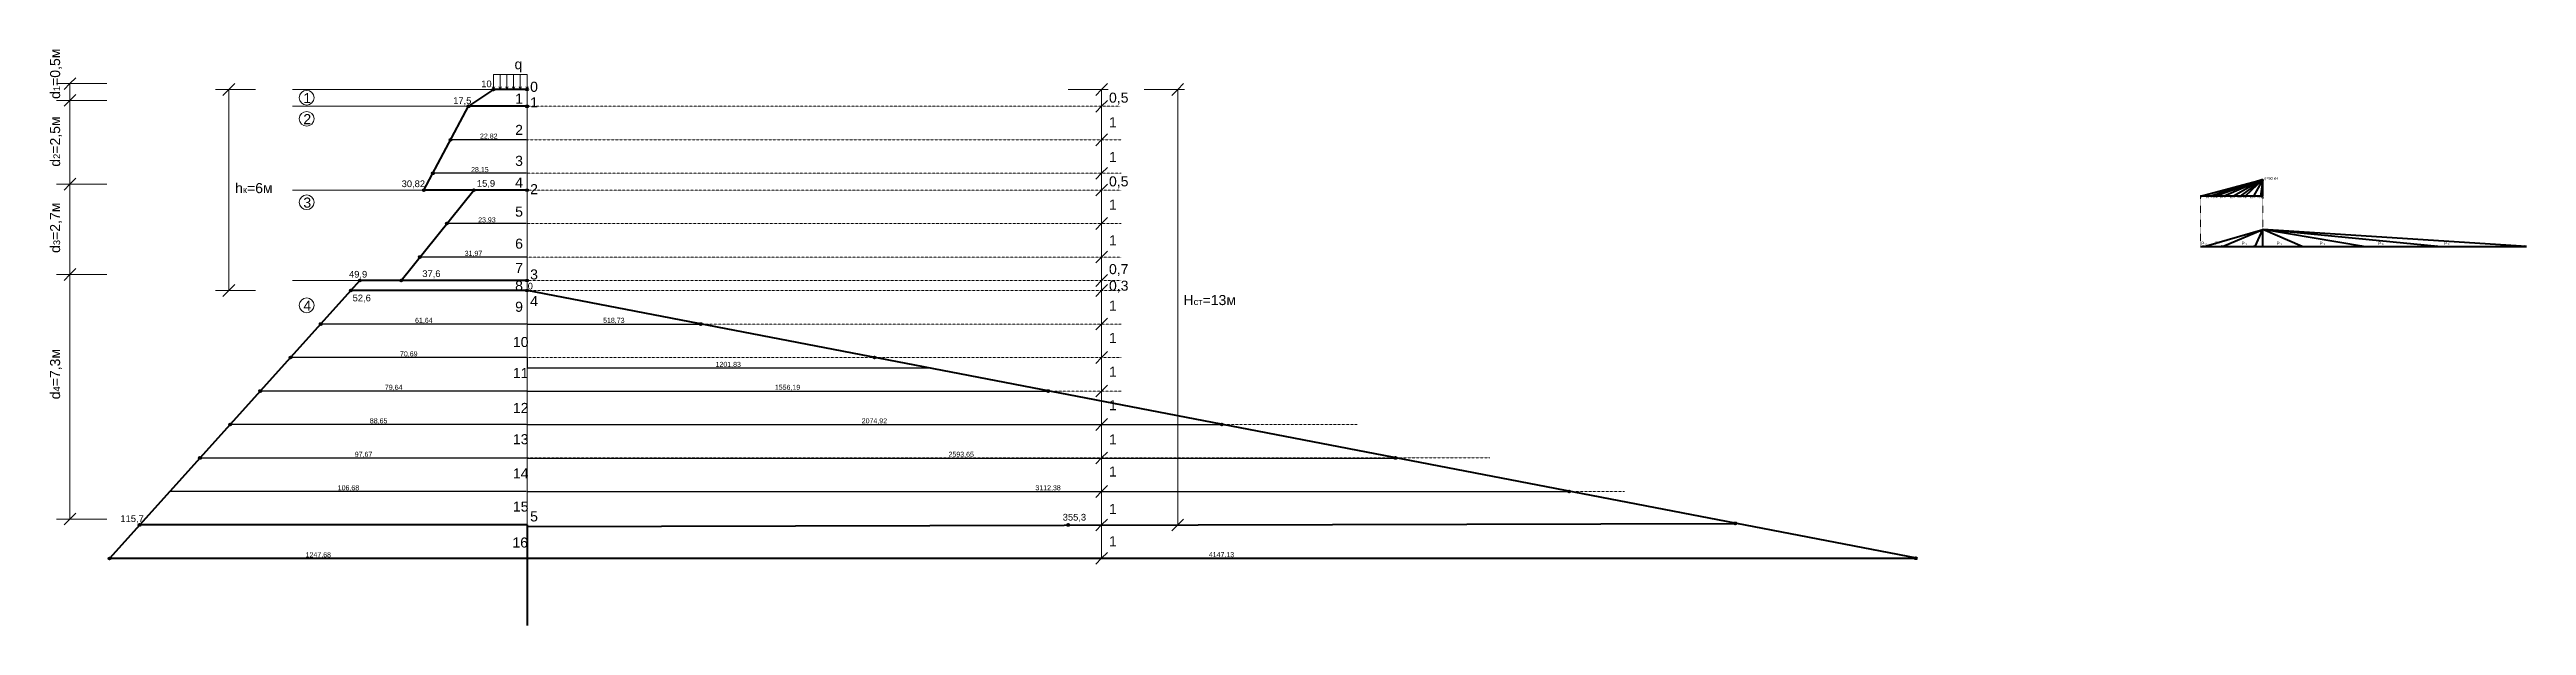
# Model space of a CAD drawing. Header units: millimetres. Extents: x -5592 to 31432, y -5488 to 8589.
# Drawn here: x 5083 to 12480, y 1829 to 3548 of the extents above; entities that cross this region are included whole.
import ezdxf

# ---------------------------------------------------------------- set-up
doc = ezdxf.new("R2010")
doc.units = ezdxf.units.MM
doc.linetypes.add('JIS_02_0.7', pattern=[1.35, 0.75, -0.6])
doc.layers.get('0').update_dxf_attribs({"lineweight": 9})
doc.layers.add('давление', color=10, linetype='Continuous', lineweight=40)
doc.layers.add('размерность', color=50, linetype='JIS_02_0.7', lineweight=5)
doc.styles.get("Standard").update_dxf_attribs({"font": 'arial.ttf'})
doc.dimstyles.new('ISO-25', dxfattribs={"dimtxt": 2.5, "dimasz": 2.5, "dimexe": 1.25, "dimexo": 0.625, "dimtad": 1, "dimtxsty": 'Standard', "dimcen": 2.5, "dimadec": 0, "dimazin": 0, "dimtfac": 1, "dimtmove": 0, "dimatfit": 3, "dimfxl": 1, "dimarcsym": 0})

msp = doc.modelspace()

# ---------------------------------------------------------------- texts
at = {"char_height": 30, "attachment_point": 1, "rotation": 90}
for s, insert in [('d{\\H0.66667x;1}=0,5м', (5084.156, 3400.573)), ('d{\\H0.66667x;2}=2,5м', (5084.156, 3198.187)), ('d{\\H0.66667x;3}=2,7м', (5084.156, 2940.731)), ('d{\\H0.66667x;4}=7,3м', (5084.156, 2503.695))]:
    msp.add_mtext_dynamic_manual_height_columns(s, width=147.50897, gutter_width=12.5, heights=[0], dxfattribs=dict(at, insert=insert))
at = {"attachment_point": 1}
for s, insert, char_height in [('q', (6471.252, 3519.268), 30), ('1', (5840.631, 3418.08), 30), ('17,5', (6288.019, 3405.66), 20), ('10', (6371.791, 3455.642), 20), ('1', (6473.099, 3416.539), 30), ('0', (6517.86, 3451.898), 30), ('1', (6517.86, 3405.28), 30), ('0,5', (8246.565, 3419.459), 30), ('2', (5840.631, 3355.252), 30), ('1', (8246.565, 3346.032), 30), ('2', (6473.099, 3323.172), 30), ('3', (6473.099, 3230.751), 30), ('1', (8246.565, 3242.08), 30), ('h{\\H0.66667x;к}=6м', (5636.751, 3149.411), 30), ('30,82', (6134.136, 3157.296), 20), ('15,9', (6358.876, 3158.336), 20), ('4', (6473.099, 3165.832), 30), ('2', (6517.86, 3146.225), 30), ('0,5', (8246.565, 3169.479), 30), ('3', (5840.631, 3106.142), 30), ('5', (6473.099, 3079.197), 30), ('1', (8246.565, 3100.177), 30), ('6', (6473.099, 2983.502), 30), ('1', (8246.565, 2993.329), 30), ('49,9', (5976.884, 2887.149), 20), ('37,6', (6195.811, 2888.813), 20), ('7', (6473.099, 2910.559), 30), ('3', (6517.86, 2891.59), 30), ('0,7', (8246.565, 2907.527), 30), ('52,6', (5987.706, 2816.441), 20), ('8', (6473.099, 2857.863), 30), ('0', (6510.594, 2851.627), 20), ('4', (6517.86, 2811.885), 30), ('0,3', (8246.565, 2858.026), 30), ('H{\\H0.66667x;ст}=13м', (8469.024, 2815.114), 30), ('4', (5840.631, 2798.346), 30), ('9', (6473.099, 2795.131), 30), ('1', (8246.565, 2798.625), 30), ('10', (6466.34, 2689.879), 30), ('1', (8246.565, 2702.098), 30), ('11', (6466.34, 2597.241), 30), ('1', (8246.565, 2600.958), 30), ('12', (6466.34, 2493.007), 30), ('1', (8246.565, 2501.131), 30), ('13', (6466.34, 2399.654), 30), ('1', (8246.565, 2398.829), 30), ('14', (6466.34, 2297.39), 30), ('1', (8246.565, 2303.127), 30), ('115,7', (5294.189, 2157.569), 20), ('15', (6466.34, 2198.579), 30), ('5', (6517.86, 2169.08), 30), ('355,3', (8108.432, 2161.731), 20), ('1', (8246.565, 2191.293), 30), ('16', (6464.955, 2091.215), 30), ('1', (8246.565, 2094.896), 30)]:
    msp.add_mtext_dynamic_manual_height_columns(s, width=147.50897, gutter_width=12.5, heights=[0], dxfattribs=dict(at, insert=insert, char_height=char_height))
at = {"layer": 'давление', "attachment_point": 1}
for s, width, insert, char_height in [('Р{\\H0.66667x;9}', 9.98707, (11523.555, 3109.513), 6), ('Р{\\H0.66667x;8}', 9.98707, (11545.327, 3109.513), 6), ('Р{\\H0.66667x;7}', 9.98707, (11565.44, 3109.513), 6), ('Р{\\H0.66667x;6}', 9.98707, (11593.879, 3109.513), 6), ('Р{\\H0.66667x;5}', 9.98707, (11615.428, 3109.513), 6), ('Р{\\H0.66667x;4}', 9.98707, (11632.269, 3109.513), 6), ('Р{\\H0.66667x;3}', 9.98707, (11653.481, 3109.513), 6), ('Р{\\H0.66667x;2}', 9.98707, (11675.009, 3109.513), 6), ('Р{\\H0.66667x;1}', 9.98707, (11687.359, 3109.513), 6), ('η=50 кН', 55.58723, (11696.877, 3167.535), 8), ('Р{\\H0.5x;10}', 9.98707, (11508.529, 2974.252), 10), ('Р{\\H0.5x;11}', 9.98707, (11549.368, 2974.252), 10), ('Р{\\H0.5x;12}', 10, (11628.945, 2974.252), 10), ('Р{\\H0.5x;13}', 9.98707, (11733.466, 2974.252), 10), ('Р{\\H0.5x;14}', 9.98707, (11861.943, 2974.252), 10), ('Р{\\H0.5x;15}', 9.98707, (12036.09, 2974.252), 10), ('Р{\\H0.5x;15}', 10, (12233.23, 2974.252), 10)]:
    msp.add_mtext_dynamic_manual_height_columns(s, width=width, gutter_width=12.5, heights=[0], dxfattribs=dict(at, insert=insert, char_height=char_height))

# ---------------------------------------------------------------- blocks, each defined once
blk = doc.blocks.new('*D1')
at = {"color": 0, "lineweight": -2, "transparency": 16777216}
for p, q in [((6280.2, 3279.2), (6280.2, 3279.8)), ((6506, 3278.5), (6282.7, 3278.5)), ((6508.5, 3279.2), (6508.5, 3279.8))]:
    blk.add_line(p, q, dxfattribs=at)
at = {"color": 0, "transparency": 16777216}
for points in [[(6282.7, 3279), (6282.7, 3278.1), (6280.2, 3278.5)], [(6506, 3279), (6506, 3278.1), (6508.5, 3278.5)]]:
    blk.add_solid(points, dxfattribs=at)
at = {"layer": 'Defpoints', "color": 0, "transparency": 16777216}
for p in [(6280.2, 3278.5), (6280.2, 3278.5), (6508.5, 3278.5)]:
    blk.add_point(p, dxfattribs=at)
at = {"color": 0, "transparency": 16777216, "insert": (6394.4, 3288.2), "char_height": 2.5, "attachment_point": 5}
blk.add_mtext('{\\H6x;22,82}', dxfattribs=at)
blk = doc.blocks.new('*D2')
at = {"color": 0, "lineweight": -2, "transparency": 16777216}
for p, q in [((6226.9, 3179.2), (6226.9, 3179.8)), ((6506, 3178.5), (6229.4, 3178.5)), ((6508.5, 3179.2), (6508.5, 3179.8))]:
    blk.add_line(p, q, dxfattribs=at)
at = {"color": 0, "transparency": 16777216}
for points in [[(6229.4, 3179), (6229.4, 3178.1), (6226.9, 3178.5)], [(6506, 3179), (6506, 3178.1), (6508.5, 3178.5)]]:
    blk.add_solid(points, dxfattribs=at)
at = {"layer": 'Defpoints', "color": 0, "transparency": 16777216}
for p in [(6226.9, 3178.5), (6226.9, 3178.5), (6508.5, 3178.5)]:
    blk.add_point(p, dxfattribs=at)
at = {"color": 0, "transparency": 16777216, "insert": (6367.7, 3188.2), "char_height": 2.5, "attachment_point": 5}
blk.add_mtext('{\\H6x;28,15}', dxfattribs=at)
blk = doc.blocks.new('*D3')
at = {"color": 0, "lineweight": -2, "transparency": 16777216}
for p, q in [((6269.1, 3029.2), (6269.1, 3029.8)), ((6506, 3028.5), (6271.6, 3028.5)), ((6508.5, 3029.2), (6508.5, 3029.8))]:
    blk.add_line(p, q, dxfattribs=at)
at = {"color": 0, "transparency": 16777216}
for points in [[(6271.6, 3029), (6271.6, 3028.1), (6269.1, 3028.5)], [(6506, 3029), (6506, 3028.1), (6508.5, 3028.5)]]:
    blk.add_solid(points, dxfattribs=at)
at = {"layer": 'Defpoints', "color": 0, "transparency": 16777216}
for p in [(6269.1, 3028.5), (6269.1, 3028.5), (6508.5, 3028.5)]:
    blk.add_point(p, dxfattribs=at)
at = {"color": 0, "transparency": 16777216, "insert": (6388.8, 3038.2), "char_height": 2.5, "attachment_point": 5}
blk.add_mtext('{\\H6x;23,93}', dxfattribs=at)
blk = doc.blocks.new('*D4')
at = {"color": 0, "lineweight": -2, "transparency": 16777216}
for p, q in [((6188.8, 2929.2), (6188.8, 2929.8)), ((6506, 2928.5), (6191.3, 2928.5)), ((6508.5, 2929.2), (6508.5, 2929.8))]:
    blk.add_line(p, q, dxfattribs=at)
at = {"color": 0, "transparency": 16777216}
for points in [[(6191.3, 2929), (6191.3, 2928.1), (6188.8, 2928.5)], [(6506, 2929), (6506, 2928.1), (6508.5, 2928.5)]]:
    blk.add_solid(points, dxfattribs=at)
at = {"layer": 'Defpoints', "color": 0, "transparency": 16777216}
for p in [(6188.8, 2928.5), (6188.8, 2928.5), (6508.5, 2928.5)]:
    blk.add_point(p, dxfattribs=at)
at = {"color": 0, "transparency": 16777216, "insert": (6348.6, 2938.2), "char_height": 2.5, "attachment_point": 5}
blk.add_mtext('{\\H6x;31,97}', dxfattribs=at)
blk = doc.blocks.new('*D5')
at = {"color": 0, "lineweight": -2, "transparency": 16777216}
for p, q in [((5892.4, 2729.2), (5892.4, 2729.8)), ((6506, 2728.5), (5894.9, 2728.5)), ((6508.5, 2729.2), (6508.5, 2729.8))]:
    blk.add_line(p, q, dxfattribs=at)
at = {"color": 0, "transparency": 16777216}
for points in [[(5894.9, 2729), (5894.9, 2728.1), (5892.4, 2728.5)], [(6506, 2729), (6506, 2728.1), (6508.5, 2728.5)]]:
    blk.add_solid(points, dxfattribs=at)
at = {"layer": 'Defpoints', "color": 0, "transparency": 16777216}
for p in [(5892.4, 2728.5), (5892.4, 2728.5), (6508.5, 2728.5)]:
    blk.add_point(p, dxfattribs=at)
at = {"color": 0, "transparency": 16777216, "insert": (6200.4, 2738.2), "char_height": 2.5, "attachment_point": 5}
blk.add_mtext('{\\H6x;61,64}', dxfattribs=at)
blk = doc.blocks.new('*D6')
at = {"color": 0, "lineweight": -2, "transparency": 16777216}
for p, q in [((5802.2, 2629.2), (5802.2, 2629.8)), ((6506.2, 2628.5), (5804.7, 2628.5)), ((6508.7, 2629.2), (6508.7, 2629.8))]:
    blk.add_line(p, q, dxfattribs=at)
at = {"color": 0, "transparency": 16777216}
for points in [[(5804.7, 2629), (5804.7, 2628.1), (5802.2, 2628.5)], [(6506.2, 2629), (6506.2, 2628.1), (6508.7, 2628.5)]]:
    blk.add_solid(points, dxfattribs=at)
at = {"layer": 'Defpoints', "color": 0, "transparency": 16777216}
for p in [(5802.2, 2628.5), (5802.2, 2628.5), (6508.7, 2628.5)]:
    blk.add_point(p, dxfattribs=at)
at = {"color": 0, "transparency": 16777216, "insert": (6155.4, 2638.2), "char_height": 2.5, "width": 10.363, "attachment_point": 5}
blk.add_mtext('{\\H6x;70,69}', dxfattribs=at)
blk = doc.blocks.new('*D7')
at = {"color": 0, "lineweight": -2, "transparency": 16777216}
for p, q in [((5712.1, 2529.2), (5712.1, 2529.8)), ((6506.3, 2528.5), (5714.6, 2528.5)), ((6508.8, 2529.2), (6508.8, 2529.8))]:
    blk.add_line(p, q, dxfattribs=at)
at = {"color": 0, "transparency": 16777216}
for points in [[(5714.6, 2529), (5714.6, 2528.1), (5712.1, 2528.5)], [(6506.3, 2529), (6506.3, 2528.1), (6508.8, 2528.5)]]:
    blk.add_solid(points, dxfattribs=at)
at = {"layer": 'Defpoints', "color": 0, "transparency": 16777216}
for p in [(5712.1, 2528.5), (5712.1, 2528.5), (6508.8, 2528.5)]:
    blk.add_point(p, dxfattribs=at)
at = {"color": 0, "transparency": 16777216, "insert": (6110.4, 2538.2), "char_height": 2.5, "attachment_point": 5}
blk.add_mtext('{\\H6x;79,64}', dxfattribs=at)
blk = doc.blocks.new('*D8')
at = {"color": 0, "lineweight": -2, "transparency": 16777216}
for p, q in [((5621.9, 2427.9), (5621.9, 2427.3)), ((6506.3, 2428.5), (5624.4, 2428.5)), ((6508.8, 2427.9), (6508.8, 2427.3))]:
    blk.add_line(p, q, dxfattribs=at)
at = {"color": 0, "transparency": 16777216}
for points in [[(5624.4, 2429), (5624.4, 2428.1), (5621.9, 2428.5)], [(6506.3, 2429), (6506.3, 2428.1), (6508.8, 2428.5)]]:
    blk.add_solid(points, dxfattribs=at)
at = {"layer": 'Defpoints', "color": 0, "transparency": 16777216}
for p in [(5621.9, 2428.5), (5621.9, 2428.5), (6508.8, 2428.5)]:
    blk.add_point(p, dxfattribs=at)
at = {"color": 0, "transparency": 16777216, "insert": (6065.4, 2438.2), "char_height": 2.5, "attachment_point": 5}
blk.add_mtext('{\\H6x;88,65}', dxfattribs=at)
blk = doc.blocks.new('*D9')
at = {"color": 0, "lineweight": -2, "transparency": 16777216}
for p, q in [((5531.8, 2327.9), (5531.8, 2327.3)), ((6506.4, 2328.5), (5534.3, 2328.5)), ((6508.9, 2327.9), (6508.9, 2327.3))]:
    blk.add_line(p, q, dxfattribs=at)
at = {"color": 0, "transparency": 16777216}
for points in [[(5534.3, 2329), (5534.3, 2328.1), (5531.8, 2328.5)], [(6506.4, 2329), (6506.4, 2328.1), (6508.9, 2328.5)]]:
    blk.add_solid(points, dxfattribs=at)
at = {"layer": 'Defpoints', "color": 0, "transparency": 16777216}
for p in [(5531.8, 2328.5), (5531.8, 2328.5), (6508.9, 2328.5)]:
    blk.add_point(p, dxfattribs=at)
at = {"color": 0, "transparency": 16777216, "insert": (6020.3, 2338.2), "char_height": 2.5, "attachment_point": 5}
blk.add_mtext('{\\H6x;97,67}', dxfattribs=at)
blk = doc.blocks.new('*D10')
at = {"color": 0, "lineweight": -2, "transparency": 16777216}
for p, q in [((5441.6, 2227.9), (5441.6, 2227.3)), ((6506.5, 2228.5), (5444.1, 2228.5)), ((6509, 2227.9), (6509, 2227.3))]:
    blk.add_line(p, q, dxfattribs=at)
at = {"color": 0, "transparency": 16777216}
for points in [[(5444.1, 2229), (5444.1, 2228.1), (5441.6, 2228.5)], [(6506.5, 2229), (6506.5, 2228.1), (6509, 2228.5)]]:
    blk.add_solid(points, dxfattribs=at)
at = {"layer": 'Defpoints', "color": 0, "transparency": 16777216}
for p in [(5441.6, 2228.5), (5441.6, 2228.5), (6509, 2228.5)]:
    blk.add_point(p, dxfattribs=at)
at = {"color": 0, "transparency": 16777216, "insert": (5975.3, 2238.2), "char_height": 2.5, "attachment_point": 5}
blk.add_mtext('{\\H6x;106,68}', dxfattribs=at)
blk = doc.blocks.new('*D11')
at = {"layer": 'Defpoints', "color": 0, "transparency": 16777216}
for p in [(6508.5, 2728.5), (7027.2, 2728.5), (7027.2, 2728.5)]:
    blk.add_point(p, dxfattribs=at)
at = {"layer": 'давление', "color": 0, "lineweight": -2, "transparency": 16777216}
for p, q in [((6508.5, 2727.9), (6508.5, 2727.3)), ((6511, 2728.5), (7024.7, 2728.5)), ((7027.2, 2727.9), (7027.2, 2727.3))]:
    blk.add_line(p, q, dxfattribs=at)
at = {"layer": 'давление', "color": 0, "transparency": 16777216}
for points in [[(6511, 2729), (6511, 2728.1), (6508.5, 2728.5)], [(7024.7, 2729), (7024.7, 2728.1), (7027.2, 2728.5)]]:
    blk.add_solid(points, dxfattribs=at)
at = {"layer": 'давление', "color": 0, "transparency": 16777216, "insert": (6767.9, 2738.2), "char_height": 2.5, "attachment_point": 5}
blk.add_mtext('{\\H6x;518,73}', dxfattribs=at)
blk = doc.blocks.new('*D12')
at = {"layer": 'Defpoints', "color": 0, "transparency": 16777216}
for p in [(6508.5, 2628.5), (6508.5, 2597), (7710.3, 2597)]:
    blk.add_point(p, dxfattribs=at)
at = {"layer": 'давление', "color": 0, "lineweight": -2, "transparency": 16777216}
for p, q in [((6508.5, 2627.9), (6508.5, 2595.8)), ((7707.8, 2597), (6511, 2597)), ((7710.3, 2597.7), (7710.3, 2598.3))]:
    blk.add_line(p, q, dxfattribs=at)
at = {"layer": 'давление', "color": 0, "transparency": 16777216}
for points in [[(6511, 2597.4), (6511, 2596.6), (6508.5, 2597)], [(7707.8, 2597.4), (7707.8, 2596.6), (7710.3, 2597)]]:
    blk.add_solid(points, dxfattribs=at)
at = {"layer": 'давление', "color": 0, "transparency": 16777216, "insert": (7109.4, 2606.7), "char_height": 2.5, "attachment_point": 5}
blk.add_mtext('{\\H6x;1201,83}', dxfattribs=at)
blk = doc.blocks.new('*D13')
at = {"layer": 'Defpoints', "color": 0, "transparency": 16777216}
for p in [(6508.5, 2528.5), (8064.7, 2528.5), (8064.7, 2528.5)]:
    blk.add_point(p, dxfattribs=at)
at = {"layer": 'давление', "color": 0, "lineweight": -2, "transparency": 16777216}
for p, q in [((6508.5, 2529.2), (6508.5, 2529.8)), ((6511, 2528.5), (8062.2, 2528.5)), ((8064.7, 2529.2), (8064.7, 2529.8))]:
    blk.add_line(p, q, dxfattribs=at)
at = {"layer": 'давление', "color": 0, "transparency": 16777216}
for points in [[(6511, 2529), (6511, 2528.1), (6508.5, 2528.5)], [(8062.2, 2529), (8062.2, 2528.1), (8064.7, 2528.5)]]:
    blk.add_solid(points, dxfattribs=at)
at = {"layer": 'давление', "color": 0, "transparency": 16777216, "insert": (7286.6, 2538.2), "char_height": 2.5, "attachment_point": 5}
blk.add_mtext('{\\H6x;1556,19}', dxfattribs=at)
blk = doc.blocks.new('*D14')
at = {"layer": 'Defpoints', "color": 0, "transparency": 16777216}
for p in [(6508.5, 2428.5), (8583.4, 2428.5), (8583.4, 2428.5)]:
    blk.add_point(p, dxfattribs=at)
at = {"layer": 'давление', "color": 0, "lineweight": -2, "transparency": 16777216}
for p, q in [((6508.5, 2429.2), (6508.5, 2429.8)), ((6511, 2428.5), (8580.9, 2428.5)), ((8583.4, 2429.2), (8583.4, 2429.8))]:
    blk.add_line(p, q, dxfattribs=at)
at = {"layer": 'давление', "color": 0, "transparency": 16777216}
for points in [[(6511, 2429), (6511, 2428.1), (6508.5, 2428.5)], [(8580.9, 2429), (8580.9, 2428.1), (8583.4, 2428.5)]]:
    blk.add_solid(points, dxfattribs=at)
at = {"layer": 'давление', "color": 0, "transparency": 16777216, "insert": (7546, 2438.2), "char_height": 2.5, "attachment_point": 5}
blk.add_mtext('{\\H6x;2074,92}', dxfattribs=at)
blk = doc.blocks.new('*D15')
at = {"layer": 'Defpoints', "color": 0, "transparency": 16777216}
for p in [(6508.5, 2328.5), (9102.2, 2328.5), (9102.2, 2328.5)]:
    blk.add_point(p, dxfattribs=at)
at = {"layer": 'давление', "color": 0, "lineweight": -2, "transparency": 16777216}
for p, q in [((6508.5, 2329.2), (6508.5, 2329.8)), ((6511, 2328.5), (9099.7, 2328.5)), ((9102.2, 2329.2), (9102.2, 2329.8))]:
    blk.add_line(p, q, dxfattribs=at)
at = {"layer": 'давление', "color": 0, "transparency": 16777216}
for points in [[(6511, 2329), (6511, 2328.1), (6508.5, 2328.5)], [(9099.7, 2329), (9099.7, 2328.1), (9102.2, 2328.5)]]:
    blk.add_solid(points, dxfattribs=at)
at = {"layer": 'давление', "color": 0, "transparency": 16777216, "insert": (7805.3, 2338.2), "char_height": 2.5, "attachment_point": 5}
blk.add_mtext('{\\H6x;2593,65}', dxfattribs=at)
blk = doc.blocks.new('*D16')
at = {"layer": 'Defpoints', "color": 0, "transparency": 16777216}
for p in [(6508.5, 2228.5), (9620.9, 2228.5), (9620.9, 2228.5)]:
    blk.add_point(p, dxfattribs=at)
at = {"layer": 'давление', "color": 0, "lineweight": -2, "transparency": 16777216}
for p, q in [((6508.5, 2229.2), (6508.5, 2229.8)), ((6511, 2228.5), (9618.4, 2228.5)), ((9620.9, 2229.2), (9620.9, 2229.8))]:
    blk.add_line(p, q, dxfattribs=at)
at = {"layer": 'давление', "color": 0, "transparency": 16777216}
for points in [[(6511, 2229), (6511, 2228.1), (6508.5, 2228.5)], [(9618.4, 2229), (9618.4, 2228.1), (9620.9, 2228.5)]]:
    blk.add_solid(points, dxfattribs=at)
at = {"layer": 'давление', "color": 0, "transparency": 16777216, "insert": (8064.7, 2238.2), "char_height": 2.5, "attachment_point": 5}
blk.add_mtext('{\\H6x;3112,38}', dxfattribs=at)
blk = doc.blocks.new('*D17')
at = {"layer": 'Defpoints', "color": 0, "transparency": 16777216}
for p in [(5261.4, 2028.5), (5261.4, 2028.5), (6509, 2028.5)]:
    blk.add_point(p, dxfattribs=at)
at = {"layer": 'давление', "color": 0, "lineweight": -2, "transparency": 16777216}
for p, q in [((5261.4, 2029.2), (5261.4, 2029.8)), ((6506.5, 2028.5), (5263.9, 2028.5)), ((6509, 2029.2), (6509, 2029.8))]:
    blk.add_line(p, q, dxfattribs=at)
at = {"layer": 'давление', "color": 0, "transparency": 16777216}
for points in [[(5263.9, 2029), (5263.9, 2028.1), (5261.4, 2028.5)], [(6506.5, 2029), (6506.5, 2028.1), (6509, 2028.5)]]:
    blk.add_solid(points, dxfattribs=at)
at = {"layer": 'давление', "color": 0, "transparency": 16777216, "insert": (5885.2, 2038.2), "char_height": 2.5, "attachment_point": 5}
blk.add_mtext('{\\H6x;1247,68}', dxfattribs=at)
blk = doc.blocks.new('*D18')
at = {"layer": 'Defpoints', "color": 0, "transparency": 16777216}
for p in [(6509, 2029.8), (10656.2, 2029), (10656.2, 2029)]:
    blk.add_point(p, dxfattribs=at)
at = {"layer": 'давление', "color": 0, "lineweight": -2, "transparency": 16777216}
for p, q in [((6509, 2029.2), (6509, 2027.7)), ((6511.5, 2029), (10653.7, 2029)), ((10656.2, 2029.6), (10656.2, 2030.2))]:
    blk.add_line(p, q, dxfattribs=at)
at = {"layer": 'давление', "color": 0, "transparency": 16777216}
for points in [[(6511.5, 2029.4), (6511.5, 2028.5), (6509, 2029)], [(10653.7, 2029.4), (10653.7, 2028.5), (10656.2, 2029)]]:
    blk.add_solid(points, dxfattribs=at)
at = {"layer": 'давление', "color": 0, "transparency": 16777216, "insert": (8582.6, 2038.6), "char_height": 2.5, "attachment_point": 5}
blk.add_mtext('{\\H6x;4147,13}', dxfattribs=at)

# ---------------------------------------------------------------- dimensions: what is measured, and where the dimension line sits
for base, p1, p2, text, picture, middle in [((6280.225, 3278.548), (6508.505, 3278.548), (6280.225, 3278.548), '{\\H6x;22,82}', '*D1', (6394.365, 3288.187)), ((6226.945, 3178.548), (6508.505, 3178.548), (6226.945, 3178.548), '{\\H6x;28,15}', '*D2', (6367.725, 3188.187)), ((6269.135, 3028.548), (6508.505, 3028.548), (6269.135, 3028.548), '{\\H6x;23,93}', '*D3', (6388.82, 3038.187)), ((6188.764, 2928.548), (6508.505, 2928.548), (6188.764, 2928.548), '{\\H6x;31,97}', '*D4', (6348.635, 2938.187)), ((5892.362, 2728.548), (6508.505, 2728.548), (5892.362, 2728.548), '{\\H6x;61,64}', '*D5', (6200.434, 2738.187)), ((5802.219, 2628.548), (6508.676, 2628.548), (5802.219, 2628.548), '{\\H6x;70,69}', '*D6', (6155.448, 2638.187)), ((5712.076, 2528.548), (6508.751, 2528.548), (5712.076, 2528.548), '{\\H6x;79,64}', '*D7', (6110.413, 2538.187)), ((5621.934, 2428.548), (6508.825, 2428.548), (5621.934, 2428.548), '{\\H6x;88,65}', '*D8', (6065.379, 2438.187)), ((5531.791, 2328.548), (6508.899, 2328.548), (5531.791, 2328.548), '{\\H6x;97,67}', '*D9', (6020.345, 2338.187)), ((5441.648, 2228.548), (6508.974, 2228.548), (5441.648, 2228.548), '{\\H6x;106,68}', '*D10', (5975.311, 2238.187))]:
    dim = msp.add_linear_dim(base=base, p1=p1, p2=p2, text=text, dimstyle='ISO-25')
    dim.commit()
    dim.dimension.update_dxf_attribs({"geometry": picture, "text_midpoint": middle})
at = {"layer": 'давление'}
for base, p1, p2, picture, middle in [((7027.235, 2728.548), (6508.505, 2728.548), (7027.235, 2728.548), '*D11', (6767.87, 2738.187)), ((6508.505, 2597.028), (7710.339, 2597.028), (6508.505, 2628.548), '*D12', (7109.422, 2606.667)), ((8064.695, 2528.548), (6508.505, 2528.548), (8064.695, 2528.548), '*D13', (7286.6, 2538.187)), ((8583.425, 2428.548), (6508.505, 2428.548), (8583.425, 2428.548), '*D14', (7545.965, 2438.187)), ((9102.155, 2328.548), (6508.505, 2328.548), (9102.155, 2328.548), '*D15', (7805.33, 2338.187)), ((9620.885, 2228.548), (6508.505, 2228.548), (9620.885, 2228.548), '*D16', (8064.695, 2238.187)), ((5261.3632, 2028.5494), (6509.0481, 2028.5494), (5261.3632, 2028.5492), '*D17', (5885.2056, 2038.1888)), ((10656.176, 2028.966), (6509.048, 2029.799), (10656.176, 2028.966), '*D18', (8582.612, 2038.605))]:
    dim = msp.add_linear_dim(base=base, p1=p1, p2=p2, text='{\\H6x;<>}', dimstyle='ISO-25', dxfattribs=at)
    dim.commit()
    dim.dimension.update_dxf_attribs({"geometry": picture, "text_midpoint": middle})

# ---------------------------------------------------------------- hatches: boundary and pattern name
at = {"layer": 'давление'}
h = msp.add_hatch(color=256, dxfattribs=at)
h.dxf.hatch_style = 1
h.paths.add_polyline_path([(6405.505, 3428.548, 1), (6411.505, 3428.548, 1)])
h = msp.add_hatch(color=256, dxfattribs=at)
h.dxf.hatch_style = 1
h.paths.add_polyline_path([(6505.505, 3428.548, 1), (6511.505, 3428.548, 1)])
h = msp.add_hatch(color=256, dxfattribs=at)
h.dxf.hatch_style = 1
h.paths.add_polyline_path([(6330.505, 3378.548, 1), (6336.505, 3378.548, 1)])
h = msp.add_hatch(color=256, dxfattribs=at)
h.dxf.hatch_style = 1
h.paths.add_polyline_path([(6505.505, 3378.548, 1), (6511.505, 3378.548, 1)])
h = msp.add_hatch(color=256, dxfattribs=at)
h.dxf.hatch_style = 1
h.paths.add_polyline_path([(6277.225, 3278.548, 1), (6283.225, 3278.548, 1)])
h = msp.add_hatch(color=256, dxfattribs=at)
h.dxf.hatch_style = 1
h.paths.add_polyline_path([(6223.945, 3178.548, 1), (6229.945, 3178.548, 1)])
h = msp.add_hatch(color=256, dxfattribs=at)
h.dxf.hatch_style = 1
h.paths.add_polyline_path([(6197.305, 3128.548, 1), (6203.305, 3128.548, 1)])
h = msp.add_hatch(color=256, dxfattribs=at)
h.dxf.hatch_style = 1
h.paths.add_polyline_path([(6346.505, 3128.548, 1), (6352.505, 3128.548, 1)])
h = msp.add_hatch(color=256, dxfattribs=at)
h.dxf.hatch_style = 1
h.paths.add_polyline_path([(6505.505, 3128.548, 1), (6511.505, 3128.548, 1)])
h = msp.add_hatch(color=256, dxfattribs=at)
h.dxf.hatch_style = 1
h.paths.add_polyline_path([(6266.135, 3028.548, 1), (6272.135, 3028.548, 1)])
h = msp.add_hatch(color=256, dxfattribs=at)
h.dxf.hatch_style = 1
h.paths.add_polyline_path([(6185.764, 2928.548, 1), (6191.764, 2928.548, 1)])
h = msp.add_hatch(color=256, dxfattribs=at)
h.dxf.hatch_style = 1
h.paths.add_polyline_path([(5979.505, 2828.548, 1), (5985.505, 2828.548, 1)])
h = msp.add_hatch(color=256, dxfattribs=at)
h.dxf.hatch_style = 1
h.paths.add_polyline_path([(6006.505, 2858.548, 1), (6012.505, 2858.548, 1)])
h = msp.add_hatch(color=256, dxfattribs=at)
h.dxf.hatch_style = 1
h.paths.add_polyline_path([(6129.505, 2858.548, 1), (6135.505, 2858.548, 1)])
h = msp.add_hatch(color=256, dxfattribs=at)
h.dxf.hatch_style = 1
h.paths.add_polyline_path([(6505.505, 2858.548, 1), (6511.505, 2858.548, 1)])
h = msp.add_hatch(color=256, dxfattribs=at)
h.dxf.hatch_style = 1
h.paths.add_polyline_path([(6505.505, 2828.548, 1), (6511.505, 2828.548, 1)])
h = msp.add_hatch(color=256, dxfattribs=at)
h.dxf.hatch_style = 1
h.paths.add_polyline_path([(5889.362, 2728.548, 1), (5895.362, 2728.548, 1)])
h = msp.add_hatch(color=256, dxfattribs=at)
h.dxf.hatch_style = 1
h.paths.add_polyline_path([(7024.235, 2728.548, 1), (7030.235, 2728.548, 1)])
h = msp.add_hatch(color=256, dxfattribs=at)
h.dxf.hatch_style = 1
h.paths.add_polyline_path([(5799.219, 2628.548, 1), (5805.219, 2628.548, 1)])
h = msp.add_hatch(color=256, dxfattribs=at)
h.dxf.hatch_style = 1
h.paths.add_polyline_path([(7542.965, 2628.548, 1), (7548.965, 2628.548, 1)])
h = msp.add_hatch(color=256, dxfattribs=at)
h.dxf.hatch_style = 1
h.paths.add_polyline_path([(5709.076, 2528.548, 1), (5715.076, 2528.548, 1)])
h = msp.add_hatch(color=256, dxfattribs=at)
h.dxf.hatch_style = 1
h.paths.add_polyline_path([(8061.695, 2528.548, 1), (8067.695, 2528.548, 1)])
h = msp.add_hatch(color=256, dxfattribs=at)
h.dxf.hatch_style = 1
h.paths.add_polyline_path([(5618.934, 2428.548, 1), (5624.934, 2428.548, 1)])
h = msp.add_hatch(color=256, dxfattribs=at)
h.dxf.hatch_style = 1
h.paths.add_polyline_path([(8580.425, 2428.548, 1), (8586.425, 2428.548, 1)])
h = msp.add_hatch(color=256, dxfattribs=at)
h.dxf.hatch_style = 1
h.paths.add_polyline_path([(5528.791, 2328.548, 1), (5534.791, 2328.548, 1)])
h = msp.add_hatch(color=256, dxfattribs=at)
h.dxf.hatch_style = 1
h.paths.add_polyline_path([(9099.155, 2328.548, 1), (9105.155, 2328.548, 1)])
h = msp.add_hatch(color=256, dxfattribs=at)
h.dxf.hatch_style = 1
h.paths.add_polyline_path([(9617.885, 2228.548, 1), (9623.885, 2228.548, 1)])
h = msp.add_hatch(color=256, dxfattribs=at)
h.dxf.hatch_style = 1
h.paths.add_polyline_path([(5348.505, 2128.548, 1), (5354.505, 2128.548, 1)])
h = msp.add_hatch(color=256, dxfattribs=at)
h.dxf.hatch_style = 1
h.paths.add_polyline_path([(8121.578, 2128.548, 1), (8127.578, 2128.548, 1)])
h = msp.add_hatch(color=256, dxfattribs=at)
h.dxf.hatch_style = 1
h.paths.add_polyline_path([(10114.149, 2133.382, 1), (10120.149, 2133.382, 1)])
h = msp.add_hatch(color=256, dxfattribs=at)
h.dxf.hatch_style = 1
h.paths.add_polyline_path([(5258.363, 2028.549, 1), (5264.363, 2028.549, 1)])
h = msp.add_hatch(color=256, dxfattribs=at)
h.dxf.hatch_style = 1
h.paths.add_polyline_path([(10653.176, 2028.966, 1), (10659.176, 2028.966, 1)])

# ---------------------------------------------------------------- linework, layer by layer
for p, q in [((5103.29, 3446.243), (5253.605, 3446.243)), ((5125.874, 3428.548), (5143.605, 3446.243)), ((5143.605, 3446.243), (5161.336, 3463.937)), ((5143.605, 3446.243), (5143.605, 2146.243)), ((5143.605, 3396.243), (5161.336, 3413.937)), ((5577.781, 3428.548), (5697.781, 3428.548)), ((5600.05, 3410.854), (5617.781, 3428.548)), ((5600.05, 3410.854), (5617.781, 3428.548)), ((5617.781, 3428.548), (5635.512, 3446.243)), ((5617.781, 3428.548), (5635.512, 3446.243)), ((5617.781, 3428.548), (5617.781, 2828.548)), ((6508.505, 3428.548), (5808.505, 3428.548)), ((6408.505, 3428.548), (6404.818, 3436.477)), ((6408.505, 3473.548), (6408.505, 3428.548)), ((6408.505, 3473.548), (6508.505, 3473.548)), ((6408.505, 3428.548), (6412.193, 3436.477)), ((6428.505, 3428.548), (6424.818, 3436.477)), ((6428.505, 3473.548), (6428.505, 3428.548)), ((6428.505, 3428.548), (6432.193, 3436.477)), ((6448.505, 3428.548), (6444.818, 3436.477)), ((6448.505, 3473.548), (6448.505, 3428.548)), ((6448.505, 3428.548), (6452.193, 3436.477)), ((6468.505, 3428.548), (6464.818, 3436.477)), ((6468.505, 3473.548), (6468.505, 3428.548)), ((6468.505, 3428.548), (6472.193, 3436.477)), ((6488.505, 3428.548), (6484.818, 3436.477)), ((6488.505, 3473.548), (6488.505, 3428.548)), ((6488.505, 3428.548), (6492.193, 3436.477)), ((6508.505, 3428.548), (6504.818, 3436.477)), ((6508.505, 3473.548), (6508.505, 3428.548)), ((6508.505, 3428.548), (6512.193, 3436.477)), ((6508.505, 3428.548), (6508.505, 3378.548)), ((8206.847, 3410.854), (8224.578, 3428.548)), ((8224.578, 3428.548), (8242.309, 3446.243)), ((8224.578, 3428.548), (8224.578, 2028.966)), ((8434.165, 3410.854), (8451.896, 3428.548)), ((8451.896, 3428.548), (8469.627, 3446.243)), ((8451.896, 3428.548), (8451.896, 2128.548)), ((5103.29, 3396.243), (5253.605, 3396.243)), ((5125.874, 3378.548), (5143.605, 3396.243)), ((6508.505, 3378.548), (5808.505, 3378.548)), ((6508.505, 3378.548), (6508.505, 3128.548)), ((6508.505, 3378.548), (6508.505, 3278.548)), ((8206.847, 3360.854), (8224.578, 3378.548)), ((8224.578, 3378.548), (8242.309, 3396.243)), ((8206.847, 3260.854), (8224.578, 3278.548)), ((8224.578, 3278.548), (8242.309, 3296.243)), ((8224.578, 3178.548), (8242.309, 3196.243)), ((5103.29, 3146.243), (5253.605, 3146.243)), ((5125.874, 3128.548), (5143.605, 3146.243)), ((5143.605, 3146.243), (5161.336, 3163.937)), ((6508.505, 3128.548), (5808.505, 3128.548)), ((6508.505, 3128.548), (6508.505, 2858.548)), ((6508.505, 3128.548), (6508.505, 3028.548)), ((8206.847, 3160.854), (8224.578, 3178.548)), ((8206.847, 3110.854), (8224.578, 3128.548)), ((8224.578, 3128.548), (8242.309, 3146.243)), ((8224.578, 3028.548), (8242.309, 3046.243)), ((8206.847, 3010.854), (8224.578, 3028.548)), ((5143.605, 2876.243), (5161.336, 2893.937)), ((8206.847, 2910.854), (8224.578, 2928.548)), ((8224.578, 2928.548), (8242.309, 2946.243)), ((5103.29, 2876.243), (5253.605, 2876.243)), ((5125.874, 2858.548), (5143.605, 2876.243)), ((5577.781, 2828.548), (5697.781, 2828.548)), ((5600.05, 2810.854), (5617.781, 2828.548)), ((5617.781, 2828.548), (5635.512, 2846.243)), ((6508.505, 2858.548), (5808.505, 2858.548)), ((6508.505, 2858.548), (6509.267, 1834.274)), ((6508.505, 2828.548), (6508.505, 2728.548)), ((8206.847, 2840.854), (8224.578, 2858.548)), ((8206.847, 2810.854), (8224.578, 2828.548)), ((8224.578, 2858.548), (8242.309, 2876.243)), ((8224.578, 2828.548), (8242.309, 2846.243)), ((8224.578, 2728.548), (8242.309, 2746.243)), ((8206.847, 2710.854), (8224.578, 2728.548)), ((8206.847, 2610.854), (8224.578, 2628.548)), ((8224.578, 2628.548), (8242.309, 2646.243)), ((8206.847, 2510.854), (8224.578, 2528.548)), ((8224.578, 2528.548), (8242.309, 2546.243)), ((8224.578, 2428.548), (8242.309, 2446.243)), ((8206.847, 2410.854), (8224.578, 2428.548)), ((8206.847, 2310.854), (8224.578, 2328.548)), ((8224.578, 2328.548), (8242.309, 2346.243)), ((8206.847, 2210.854), (8224.578, 2228.548)), ((8224.578, 2228.548), (8242.309, 2246.243)), ((5103.29, 2146.243), (5253.605, 2146.243)), ((5125.874, 2128.548), (5143.605, 2146.243)), ((5125.874, 2128.548), (5143.605, 2146.243)), ((5143.605, 2146.243), (5161.336, 2163.937)), ((5143.605, 2146.243), (5161.336, 2163.937)), ((8224.578, 2128.548), (8242.309, 2146.243)), ((8451.896, 2128.548), (8469.627, 2146.243)), ((6508.505, 2128.548), (5808.505, 2128.548)), ((8184.578, 2128.548), (8244.578, 2128.548)), ((8206.847, 2110.854), (8224.578, 2128.548)), ((8351.896, 2128.548), (8471.896, 2128.548)), ((8434.165, 2110.854), (8451.896, 2128.548)), ((8206.847, 2011.272), (8224.578, 2028.966)), ((8224.578, 2028.966), (8242.309, 2046.661))]:
    msp.add_line(p, q)
at = {"ltscale": 0.8}
msp.add_line((8124.578, 3428.548), (8244.578, 3428.548), dxfattribs=at)
at = {"ltscale": 0.07}
msp.add_line((8351.896, 3428.548), (8471.896, 3428.548), dxfattribs=at)
for centre in [(5850.532, 3404.147), (5850.532, 3341.318), (5850.532, 3092.208), (5850.532, 2784.413)]:
    msp.add_circle(centre, 22)
at = {"layer": 'давление'}
for p, q in [((6408.505, 3428.548), (6333.505, 3378.548)), ((6508.505, 3428.548), (6408.505, 3428.548)), ((6200.305, 3128.548), (6333.505, 3378.548)), ((6508.505, 3378.548), (6333.505, 3378.548)), ((6508.505, 3378.548), (6501.63, 3378.548)), ((6132.505, 2858.548), (6349.505, 3128.548)), ((6508.505, 3128.548), (6200.305, 3128.548)), ((6508.505, 3128.548), (6349.505, 3128.548)), ((11506.094, 3110.435), (11692.131, 3160.435)), ((11506.094, 3110.435), (11510.531, 3111.045)), ((11537.279, 3110.435), (11506.094, 3110.435)), ((11506.094, 3110.435), (11510.531, 3109.825)), ((11510.531, 3111.045), (11510.531, 3109.825)), ((11692.131, 3160.435), (11537.279, 3110.435)), ((11537.279, 3110.435), (11541.716, 3111.045)), ((11552.654, 3110.435), (11537.279, 3110.435)), ((11537.279, 3110.435), (11541.716, 3109.825)), ((11541.716, 3111.045), (11541.716, 3109.825)), ((11692.131, 3160.435), (11552.654, 3110.435)), ((11552.654, 3110.435), (11557.091, 3111.045)), ((11577.004, 3110.435), (11552.654, 3110.435)), ((11552.654, 3110.435), (11557.091, 3109.825)), ((11557.091, 3111.045), (11557.091, 3109.825)), ((11692.131, 3160.435), (11577.004, 3110.435)), ((11577.004, 3110.435), (11581.441, 3111.045)), ((11604.954, 3110.435), (11577.004, 3110.435)), ((11577.004, 3110.435), (11581.441, 3109.825)), ((11581.441, 3111.045), (11581.441, 3109.825)), ((11692.131, 3160.435), (11604.954, 3110.435)), ((11604.954, 3110.435), (11609.391, 3111.045)), ((11624.869, 3110.435), (11604.954, 3110.435)), ((11604.954, 3110.435), (11609.391, 3109.825)), ((11609.391, 3111.045), (11609.391, 3109.825)), ((11692.131, 3160.435), (11624.869, 3110.435)), ((11624.869, 3110.435), (11629.306, 3111.045)), ((11639.611, 3110.435), (11624.869, 3110.435)), ((11624.869, 3110.435), (11629.306, 3109.825)), ((11629.306, 3111.045), (11629.306, 3109.825)), ((11692.131, 3160.435), (11639.611, 3110.435)), ((11639.611, 3110.435), (11644.048, 3111.045)), ((11665.096, 3110.435), (11639.611, 3110.435)), ((11639.611, 3110.435), (11644.048, 3109.825)), ((11644.048, 3111.045), (11644.048, 3109.825)), ((11692.131, 3160.435), (11665.096, 3110.435)), ((11665.096, 3110.435), (11669.533, 3111.045)), ((11685.256, 3110.435), (11665.096, 3110.435)), ((11665.096, 3110.435), (11669.533, 3109.825)), ((11669.533, 3111.045), (11669.533, 3109.825)), ((11692.131, 3160.435), (11685.256, 3110.435)), ((11685.256, 3110.435), (11689.693, 3111.045)), ((11692.131, 3110.435), (11685.256, 3110.435)), ((11685.256, 3110.435), (11689.693, 3109.825)), ((11689.693, 3111.045), (11689.693, 3109.825)), ((11692.131, 3110.435), (11692.131, 3160.435)), ((11506.094, 2960.435), (11517.734, 2960.435)), ((11517.734, 2960.435), (11513.297, 2961.045)), ((11513.297, 2961.045), (11513.297, 2959.825)), ((11517.734, 2960.435), (11513.297, 2959.825)), ((11517.734, 2960.435), (11692.131, 3010.435)), ((11517.734, 2960.435), (11572.249, 2960.435)), ((11572.249, 2960.435), (11567.812, 2961.045)), ((11567.812, 2961.045), (11567.812, 2959.825)), ((11572.249, 2960.435), (11567.812, 2959.825)), ((11572.249, 2960.435), (11692.131, 3010.435)), ((11572.249, 2960.435), (11669.659, 2960.435)), ((11669.659, 2960.435), (11665.222, 2961.045)), ((11665.222, 2961.045), (11665.222, 2959.825)), ((11669.659, 2960.435), (11665.222, 2959.825)), ((11669.659, 2960.435), (11692.131, 3010.435)), ((11669.659, 2960.435), (11809.924, 2960.435)), ((11692.131, 2960.435), (11692.131, 3010.435)), ((11809.924, 2960.435), (11692.131, 3010.435)), ((11993.044, 2960.435), (11692.131, 3010.435)), ((12215.119, 2960.435), (11692.131, 3010.435)), ((12479.889, 2960.435), (11692.131, 3010.435)), ((11809.924, 2960.435), (11805.487, 2961.045)), ((11805.487, 2961.045), (11805.487, 2959.825)), ((11809.924, 2960.435), (11805.487, 2959.825)), ((11809.924, 2960.435), (11993.044, 2960.435)), ((11993.044, 2960.435), (11988.607, 2961.045)), ((11988.607, 2961.045), (11988.607, 2959.825)), ((11993.044, 2960.435), (11988.607, 2959.825)), ((11993.044, 2960.435), (12215.119, 2960.435)), ((12215.119, 2960.435), (12210.682, 2961.045)), ((12210.682, 2961.045), (12210.682, 2959.825)), ((12215.119, 2960.435), (12210.682, 2959.825)), ((12215.119, 2960.435), (12479.889, 2960.435)), ((12479.889, 2960.435), (12475.452, 2961.045)), ((12475.452, 2961.045), (12475.452, 2959.825)), ((12479.889, 2960.435), (12475.452, 2959.825)), ((5982.505, 2828.548), (5261.363, 2028.549)), ((5982.505, 2828.548), (6009.505, 2858.548)), ((6508.505, 2828.548), (5982.505, 2828.548)), ((6508.505, 2858.548), (6009.505, 2858.548)), ((6508.505, 2858.548), (6132.505, 2858.548)), ((10659.176, 2028.966), (6508.505, 2828.548)), ((6508.505, 2128.548), (5351.505, 2128.548)), ((6508.505, 2124.105), (10117.149, 2133.382)), ((6509.048, 2128.549), (6509.048, 2028.549)), ((6509.048, 2028.549), (5261.363, 2028.549)), ((6506.548, 2028.966), (10656.176, 2028.966)), ((6509.048, 2028.549), (6509.048, 1928.549)), ((6509.048, 1928.549), (6509.048, 1828.549))]:
    msp.add_line(p, q, dxfattribs=at)
for centre in [(6408.505, 3428.548), (6508.505, 3428.548), (6333.505, 3378.548), (6508.505, 3378.548), (6280.225, 3278.548), (6226.945, 3178.548), (6200.305, 3128.548), (6349.505, 3128.548), (6508.505, 3128.548), (6269.135, 3028.548), (6188.764, 2928.548), (5982.505, 2828.548), (6009.505, 2858.548), (6132.505, 2858.548), (6508.505, 2858.548), (6508.505, 2828.548), (5892.362, 2728.548), (7027.235, 2728.548), (5802.219, 2628.548), (7545.965, 2628.548), (5712.076, 2528.548), (8064.695, 2528.548), (5621.934, 2428.548), (8583.425, 2428.548), (5531.791, 2328.548), (9102.155, 2328.548), (9620.885, 2228.548), (5351.505, 2128.548), (8124.578, 2128.548), (10117.149, 2133.382), (5261.363, 2028.549), (10656.176, 2028.966)]:
    msp.add_circle(centre, 3, dxfattribs=at)
at = {"layer": 'размерность', "ltscale": 0.8}
for p, q in [((6505.505, 3378.548), (8280.398, 3378.548)), ((6280.225, 3278.548), (8283.398, 3278.548)), ((6226.945, 3178.548), (8283.398, 3178.548)), ((6508.505, 3128.548), (8283.398, 3128.548)), ((6269.135, 3028.548), (8283.398, 3028.548)), ((6188.764, 2928.548), (8283.398, 2928.548)), ((8283.398, 2828.548), (5982.505, 2828.548)), ((6508.505, 2858.548), (8283.398, 2858.548)), ((5892.362, 2728.548), (8283.398, 2728.548)), ((5802.219, 2628.548), (8283.398, 2628.548)), ((5712.076, 2528.548), (8283.398, 2528.548)), ((5621.934, 2428.548), (8987.412, 2428.548)), ((5531.791, 2328.548), (9383.629, 2328.548)), ((5441.648, 2228.548), (9786.516, 2228.548))]:
    msp.add_line(p, q, dxfattribs=at)
at = {"layer": 'размерность', "ltscale": 0.05}
for p, q in [((11506.094, 3110.435), (11506.094, 2960.435)), ((11692.131, 3110.435), (11692.131, 3010.435))]:
    msp.add_line(p, q, dxfattribs=at)

msp.set_redraw_order([(e.dxf.handle, doc.entitydb.next_handle()) for e in msp.query("TEXT MTEXT ATTDEF DIMENSION ARC_DIMENSION")])  # texts and dimensions are drawn at this point

doc.saveas('drawing.dxf')
